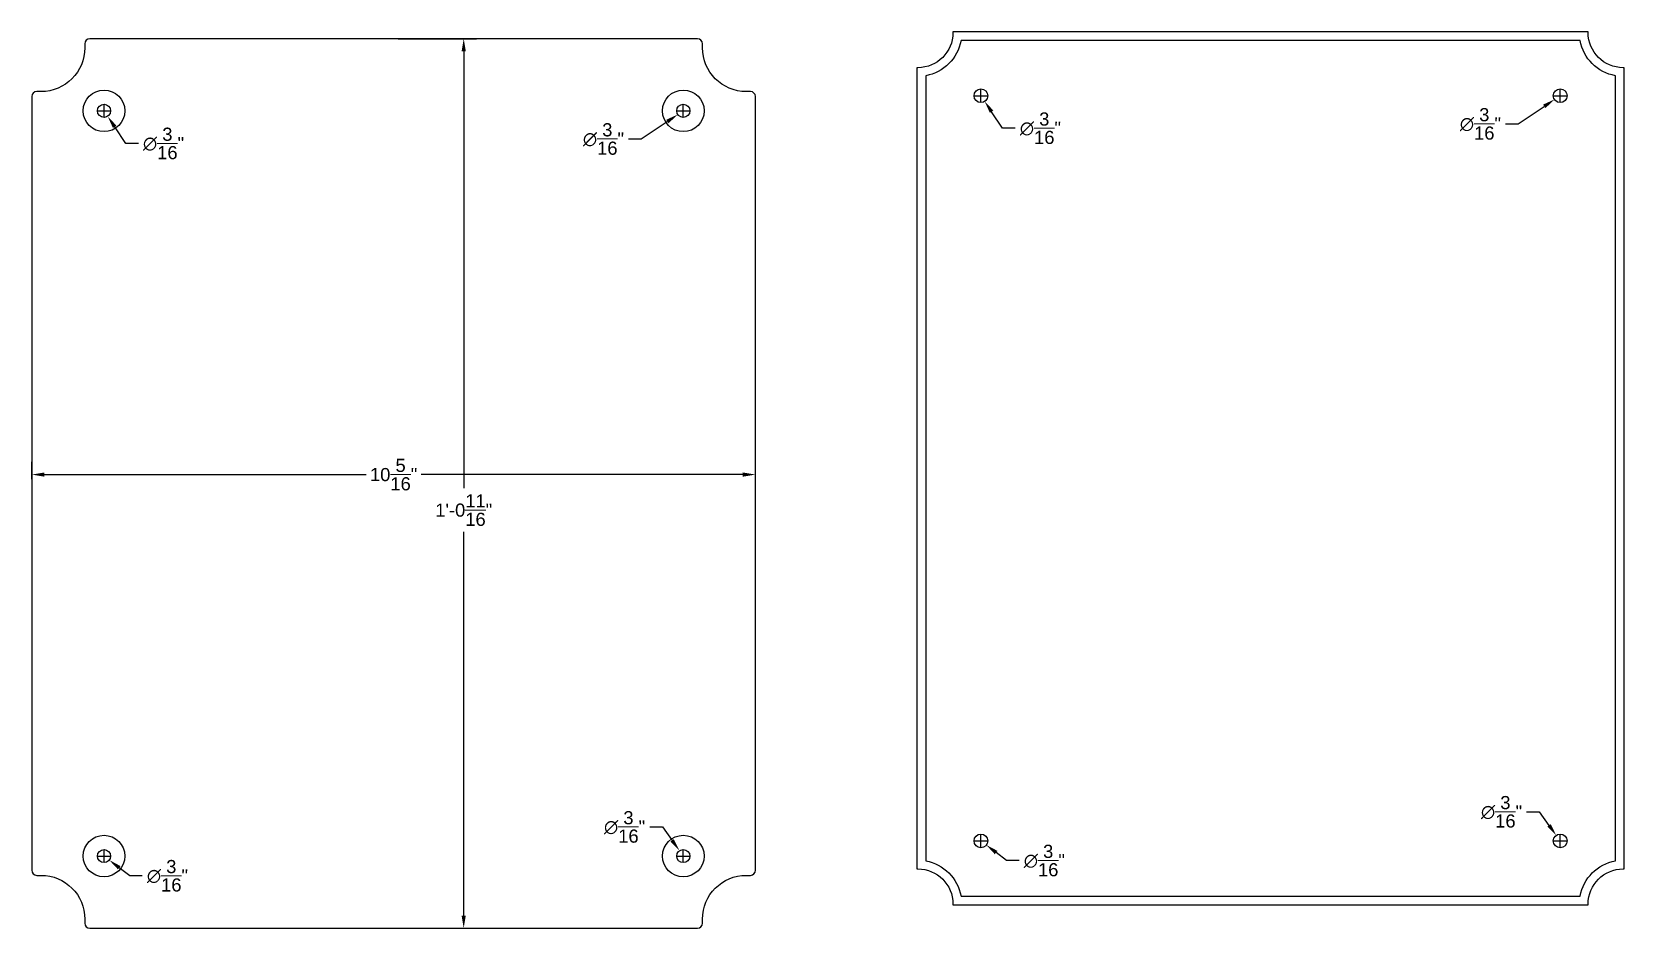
# Model space of a CAD drawing. Header units: inches. Extents: x 4 to 211, y 30 to 478.
# Drawn here: x 122.63 to 145.35, y 462.46 to 475.26 of the extents above; entities that cross this region are included whole.
import ezdxf

# ---------------------------------------------------------------- set-up
doc = ezdxf.new("R2010")
doc.units = ezdxf.units.IN
doc.header["$MEASUREMENT"] = 0
doc.header["$PDMODE"] = 3
doc.layers.add('DIM', color=6, linetype='Continuous', lineweight=13)
doc.layers.add('OBJECT', color=7, linetype='Continuous')
doc.styles.add('DIM', font='arial.ttf')
doc.dimstyles.new('SM Dimensions', dxfattribs={"dimtxt": 0.1875, "dimasz": 0.18, "dimexe": 0.18, "dimexo": 0.0625, "dimgap": 0.09, "dimtad": 0, "dimtih": 1, "dimtoh": 1, "dimdec": 4, "dimzin": 0, "dimdsep": 46, "dimlunit": 4, "dimtxsty": 'DIM', "dimcen": 0.09, "dimadec": 0, "dimazin": 0, "dimtfac": 1, "dimtdec": 4, "dimtofl": 0, "dimtmove": 0, "dimatfit": 3, "dimfxl": 1, "dimtolj": 1, "dimtzin": 0, "dimarcsym": 0})

msp = doc.modelspace()

# ---------------------------------------------------------------- blocks, each defined once
blk = doc.blocks.new('*D60')
at = {"layer": 'Defpoints', "color": 0, "transparency": 16777216}
for p in [(123.612, 474.208), (123.716, 474.052)]:
    blk.add_point(p, dxfattribs=at)
at = {"layer": 'DIM', "color": 0, "lineweight": -2, "transparency": 16777216}
for p, q in [((123.664, 474.04), (123.664, 474.22)), ((123.574, 474.13), (123.754, 474.13)), ((123.974, 473.665), (123.816, 473.902)), ((124.154, 473.665), (123.974, 473.665))]:
    blk.add_line(p, q, dxfattribs=at)
at = {"layer": 'DIM', "color": 0, "transparency": 16777216}
blk.add_solid([(123.841, 473.919), (123.791, 473.885), (123.716, 474.052)], dxfattribs=at)
at = {"layer": 'DIM', "color": 0, "transparency": 16777216, "insert": (124.513, 473.665), "char_height": 0.1875, "attachment_point": 5, "style": 'DIM'}
blk.add_mtext('\\A1;∅{\\H1x;\\S3/16;}"', dxfattribs=at)
blk = doc.blocks.new('*D61')
at = {"layer": 'Defpoints', "color": 0, "transparency": 16777216}
for p in [(132.007, 474.182), (131.851, 474.078)]:
    blk.add_point(p, dxfattribs=at)
at = {"layer": 'DIM', "color": 0, "lineweight": -2, "transparency": 16777216}
for p, q in [((131.929, 474.04), (131.929, 474.22)), ((131.329, 473.728), (131.701, 473.977)), ((131.839, 474.13), (132.019, 474.13)), ((131.149, 473.728), (131.329, 473.728))]:
    blk.add_line(p, q, dxfattribs=at)
at = {"layer": 'DIM', "color": 0, "transparency": 16777216}
blk.add_solid([(131.685, 474.002), (131.718, 473.952), (131.851, 474.078)], dxfattribs=at)
at = {"layer": 'DIM', "color": 0, "transparency": 16777216, "insert": (130.79, 473.728), "char_height": 0.1875, "attachment_point": 5, "style": 'DIM'}
blk.add_mtext('\\A1;∅{\\H1x;\\S3/16;}"', dxfattribs=at)
blk = doc.blocks.new('*D62')
at = {"layer": 'Defpoints', "color": 0, "transparency": 16777216}
for p in [(131.874, 463.569), (131.983, 463.417)]:
    blk.add_point(p, dxfattribs=at)
at = {"layer": 'DIM', "color": 0, "lineweight": -2, "transparency": 16777216}
for p, q in [((131.45, 463.909), (131.63, 463.909)), ((131.63, 463.909), (131.769, 463.715)), ((131.839, 463.493), (132.019, 463.493)), ((131.929, 463.403), (131.929, 463.583))]:
    blk.add_line(p, q, dxfattribs=at)
at = {"layer": 'DIM', "color": 0, "transparency": 16777216}
blk.add_solid([(131.793, 463.733), (131.745, 463.698), (131.874, 463.569)], dxfattribs=at)
at = {"layer": 'DIM', "color": 0, "transparency": 16777216, "insert": (131.091, 463.909), "char_height": 0.1875, "attachment_point": 5, "style": 'DIM'}
blk.add_mtext('\\A1;∅{\\H1x;\\S3/16;}"', dxfattribs=at)
blk = doc.blocks.new('*D63')
at = {"layer": 'Defpoints', "color": 0, "transparency": 16777216}
for p in [(123.589, 463.55), (123.738, 463.436)]:
    blk.add_point(p, dxfattribs=at)
at = {"layer": 'DIM', "color": 0, "lineweight": -2, "transparency": 16777216}
for p, q in [((123.574, 463.493), (123.754, 463.493)), ((123.664, 463.403), (123.664, 463.583)), ((124.03, 463.212), (123.881, 463.327)), ((124.21, 463.212), (124.03, 463.212))]:
    blk.add_line(p, q, dxfattribs=at)
at = {"layer": 'DIM', "color": 0, "transparency": 16777216}
blk.add_solid([(123.899, 463.35), (123.863, 463.303), (123.738, 463.436)], dxfattribs=at)
at = {"layer": 'DIM', "color": 0, "transparency": 16777216, "insert": (124.569, 463.212), "char_height": 0.1875, "attachment_point": 5, "style": 'DIM'}
blk.add_mtext('\\A1;∅{\\H1x;\\S3/16;}"', dxfattribs=at)
blk = doc.blocks.new('*D64')
at = {"layer": 'Defpoints', "color": 0, "transparency": 16777216}
for p in [(132.958, 468.938), (122.634, 468.811), (132.958, 468.811)]:
    blk.add_point(p, dxfattribs=at)
at = {"layer": 'DIM', "color": 0, "lineweight": -2, "transparency": 16777216}
for p, q in [((122.634, 468.874), (122.634, 469.118)), ((122.814, 468.938), (127.403, 468.938)), ((132.778, 468.938), (128.19, 468.938)), ((132.958, 468.874), (132.958, 469.118))]:
    blk.add_line(p, q, dxfattribs=at)
at = {"layer": 'DIM', "color": 0, "transparency": 16777216}
for points in [[(122.814, 468.968), (122.814, 468.908), (122.634, 468.938)], [(132.778, 468.968), (132.778, 468.908), (132.958, 468.938)]]:
    blk.add_solid(points, dxfattribs=at)
at = {"layer": 'DIM', "color": 0, "transparency": 16777216, "insert": (127.796, 468.938), "char_height": 0.1875, "attachment_point": 5, "style": 'DIM'}
blk.add_mtext('\\A1;10{\\H1x;\\S5/16;}"', dxfattribs=at)
blk = doc.blocks.new('*D65')
at = {"layer": 'Defpoints', "color": 0, "transparency": 16777216}
for p in [(127.796, 475.159), (127.796, 462.464), (128.796, 462.464)]:
    blk.add_point(p, dxfattribs=at)
at = {"layer": 'DIM', "color": 0, "lineweight": -2, "transparency": 16777216}
for p, q in [((127.859, 475.159), (128.976, 475.159)), ((128.796, 474.979), (128.796, 468.744)), ((128.796, 462.644), (128.796, 468.119)), ((127.859, 462.464), (128.976, 462.464))]:
    blk.add_line(p, q, dxfattribs=at)
at = {"layer": 'DIM', "color": 0, "transparency": 16777216}
for points in [[(128.766, 474.979), (128.826, 474.979), (128.796, 475.159)], [(128.766, 462.644), (128.826, 462.644), (128.796, 462.464)]]:
    blk.add_solid(points, dxfattribs=at)
at = {"layer": 'DIM', "color": 0, "transparency": 16777216, "insert": (128.796, 468.431), "char_height": 0.1875, "attachment_point": 5, "style": 'DIM'}
blk.add_mtext('\\A1;1\'-0{\\H1x;\\S11/16;}"', dxfattribs=at)
blk = doc.blocks.new('*D66')
at = {"layer": 'Defpoints', "color": 0, "transparency": 16777216}
for p in [(136.123, 474.424), (136.227, 474.268)]:
    blk.add_point(p, dxfattribs=at)
at = {"layer": 'DIM', "color": 0, "lineweight": -2, "transparency": 16777216}
for p, q in [((136.175, 474.256), (136.175, 474.436)), ((136.085, 474.346), (136.265, 474.346)), ((136.485, 473.882), (136.327, 474.118)), ((136.665, 473.882), (136.485, 473.882))]:
    blk.add_line(p, q, dxfattribs=at)
at = {"layer": 'DIM', "color": 0, "transparency": 16777216}
blk.add_solid([(136.352, 474.135), (136.302, 474.102), (136.227, 474.268)], dxfattribs=at)
at = {"layer": 'DIM', "color": 0, "transparency": 16777216, "insert": (137.024, 473.882), "char_height": 0.1875, "attachment_point": 5, "style": 'DIM'}
blk.add_mtext('\\A1;∅{\\H1x;\\S3/16;}"', dxfattribs=at)
blk = doc.blocks.new('*D67')
at = {"layer": 'Defpoints', "color": 0, "transparency": 16777216}
for p in [(144.518, 474.398), (144.362, 474.294)]:
    blk.add_point(p, dxfattribs=at)
at = {"layer": 'DIM', "color": 0, "lineweight": -2, "transparency": 16777216}
for p, q in [((144.44, 474.256), (144.44, 474.436)), ((143.84, 473.944), (144.213, 474.194)), ((144.35, 474.346), (144.53, 474.346)), ((143.66, 473.944), (143.84, 473.944))]:
    blk.add_line(p, q, dxfattribs=at)
at = {"layer": 'DIM', "color": 0, "transparency": 16777216}
blk.add_solid([(144.196, 474.219), (144.229, 474.169), (144.362, 474.294)], dxfattribs=at)
at = {"layer": 'DIM', "color": 0, "transparency": 16777216, "insert": (143.302, 473.944), "char_height": 0.1875, "attachment_point": 5, "style": 'DIM'}
blk.add_mtext('\\A1;∅{\\H1x;\\S3/16;}"', dxfattribs=at)
blk = doc.blocks.new('*D68')
at = {"layer": 'Defpoints', "color": 0, "transparency": 16777216}
for p in [(144.385, 463.785), (144.495, 463.633)]:
    blk.add_point(p, dxfattribs=at)
at = {"layer": 'DIM', "color": 0, "lineweight": -2, "transparency": 16777216}
for p, q in [((143.961, 464.125), (144.141, 464.125)), ((144.141, 464.125), (144.28, 463.931)), ((144.35, 463.709), (144.53, 463.709)), ((144.44, 463.619), (144.44, 463.799))]:
    blk.add_line(p, q, dxfattribs=at)
at = {"layer": 'DIM', "color": 0, "transparency": 16777216}
blk.add_solid([(144.305, 463.949), (144.256, 463.914), (144.385, 463.785)], dxfattribs=at)
at = {"layer": 'DIM', "color": 0, "transparency": 16777216, "insert": (143.603, 464.125), "char_height": 0.1875, "attachment_point": 5, "style": 'DIM'}
blk.add_mtext('\\A1;∅{\\H1x;\\S3/16;}"', dxfattribs=at)
blk = doc.blocks.new('*D69')
at = {"layer": 'Defpoints', "color": 0, "transparency": 16777216}
for p in [(136.101, 463.766), (136.25, 463.652)]:
    blk.add_point(p, dxfattribs=at)
at = {"layer": 'DIM', "color": 0, "lineweight": -2, "transparency": 16777216}
for p, q in [((136.085, 463.709), (136.265, 463.709)), ((136.175, 463.619), (136.175, 463.799)), ((136.542, 463.429), (136.393, 463.543)), ((136.722, 463.429), (136.542, 463.429))]:
    blk.add_line(p, q, dxfattribs=at)
at = {"layer": 'DIM', "color": 0, "transparency": 16777216}
blk.add_solid([(136.411, 463.567), (136.374, 463.519), (136.25, 463.652)], dxfattribs=at)
at = {"layer": 'DIM', "color": 0, "transparency": 16777216, "insert": (137.08, 463.429), "char_height": 0.1875, "attachment_point": 5, "style": 'DIM'}
blk.add_mtext('\\A1;∅{\\H1x;\\S3/16;}"', dxfattribs=at)

# ---------------------------------------------------------------- dimensions: what is measured, and where the dimension line sits
at = {"layer": 'DIM'}
dim = msp.add_linear_dim(base=(128.7964, 462.46378), p1=(127.79623, 475.15878), p2=(127.79623, 462.46378), angle=90, dimstyle='SM Dimensions', dxfattribs=at)
dim.commit()
dim.dimension.update_dxf_attribs({"geometry": '*D65', "text_midpoint": (128.7964, 468.43128), "dimtype": 160})
for p1, p2, picture, middle in [((136.12302, 474.42402), (136.22719, 474.26812), '*D66', (137.02405, 473.88158)), ((144.51799, 474.39826), (144.36223, 474.29388), '*D67', (143.30169, 473.9441)), ((123.61164, 474.20773), (123.71581, 474.05182), '*D60', (124.51267, 473.66529)), ((132.00661, 474.18197), (131.85085, 474.07759), '*D61', (130.79031, 473.72781)), ((131.98341, 463.41663), (131.87404, 463.56892), '*D62', (131.09126, 463.90896)), ((144.49479, 463.63292), (144.38542, 463.78522), '*D68', (143.60264, 464.12525)), ((136.10063, 463.766), (136.24959, 463.65213), '*D69', (137.08037, 463.42876)), ((123.58925, 463.54971), (123.73821, 463.43584), '*D63', (124.56899, 463.21247))]:
    dim = msp.add_diameter_dim_2p(p1=p1, p2=p2, dimstyle='SM Dimensions', dxfattribs=at)
    dim.commit()
    dim.dimension.update_dxf_attribs({"geometry": picture, "text_midpoint": middle, "dimtype": 163})
dim = msp.add_linear_dim(base=(132.95823, 468.93792), p1=(122.63423, 468.81128), p2=(132.95823, 468.81128), dimstyle='SM Dimensions', dxfattribs=at)
dim.commit()
dim.dimension.update_dxf_attribs({"geometry": '*D64', "text_midpoint": (127.79623, 468.93792)})

# ---------------------------------------------------------------- linework, layer by layer
for centre in [(123.66373, 474.12978), (131.92873, 474.12978), (123.66373, 463.49278), (131.92873, 463.49278)]:
    msp.add_circle(centre, 0.09375)
at = {"layer": 'OBJECT'}
for points in [[(122.76473, 474.40471), (122.70623, 474.40471, 0.41421356), (122.63423, 474.33271), (122.63423, 463.28984, 0.41421356), (122.70623, 463.21784), (122.76473, 463.21784, -0.41421356), (123.39029, 462.59228), (123.39029, 462.53578, 0.41421356), (123.46229, 462.46378), (132.13016, 462.46378, 0.41421356), (132.20216, 462.53578), (132.20216, 462.59228, -0.41421356), (132.82773, 463.21784), (132.88623, 463.21784, 0.41421356), (132.95823, 463.28984), (132.95823, 474.33271, 0.41421356), (132.88623, 474.40471), (132.82773, 474.40471, -0.41421356), (132.20216, 475.03028), (132.20216, 475.08678, 0.41421356), (132.13016, 475.15878), (123.46229, 475.15878, 0.41421356), (123.39029, 475.08678), (123.39029, 475.03028, -0.41421356)], [(145.35261, 463.30913), (145.35261, 474.746), (145.33911, 474.746, -0.41421356), (144.83854, 475.24657), (144.83854, 475.25757), (135.77667, 475.25757), (135.77667, 475.24657, -0.41421356), (135.27611, 474.746), (135.26261, 474.746), (135.26261, 463.30913), (135.27611, 463.30913, -0.41421356), (135.77667, 462.80857), (135.77667, 462.79757), (144.83854, 462.79757), (144.83854, 462.80857, -0.41421356), (145.33911, 463.30913)], [(145.22761, 463.42411), (145.22761, 474.63102, -0.31162229), (144.72402, 475.13257), (135.8912, 475.13257, -0.31162229), (135.38761, 474.63102), (135.38761, 463.42411, -0.31162229), (135.8912, 462.92257), (144.72402, 462.92257, -0.31162229)]]:
    msp.add_lwpolyline(points, format="xyb", close=True, dxfattribs=at)
for centre, radius in [((123.66373, 474.12978), 0.297), ((131.92873, 474.12978), 0.297), ((136.17511, 474.34607), 0.098), ((144.44011, 474.34607), 0.098), ((123.66373, 463.49278), 0.297), ((131.92873, 463.49278), 0.297), ((136.17511, 463.70907), 0.098), ((144.44011, 463.70907), 0.098)]:
    msp.add_circle(centre, radius, dxfattribs=at)

msp.set_redraw_order([(e.dxf.handle, doc.entitydb.next_handle()) for e in msp.query("TEXT MTEXT ATTDEF DIMENSION ARC_DIMENSION")])  # texts and dimensions are drawn at this point

doc.saveas('drawing.dxf')
